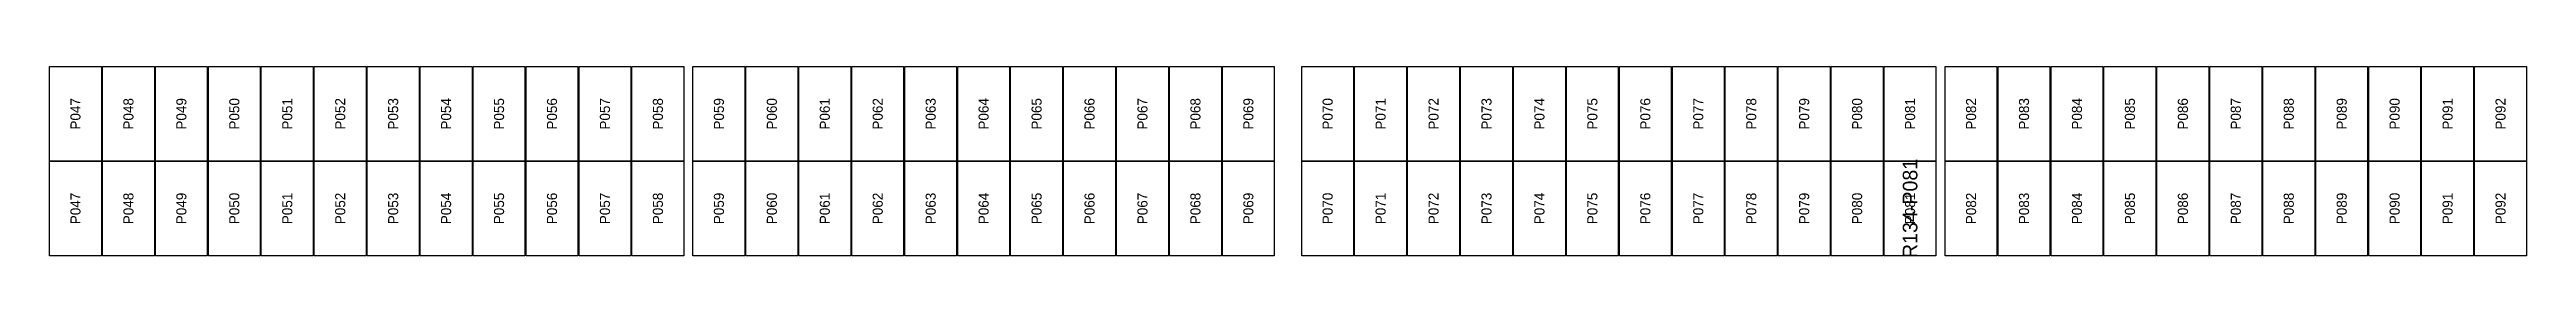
# Model space of a CAD drawing. Extents: x 296295 to 296770, y 651564 to 652121.
# Drawn here: x 296626.4 to 296680.6, y 651580.4 to 651584.5 of the extents above; entities that cross this region are included whole.
import ezdxf
from ezdxf.enums import TextEntityAlignment as Align

# ---------------------------------------------------------------- set-up
doc = ezdxf.new("R2010")
doc.units = 0

msp = doc.modelspace()

# ---------------------------------------------------------------- texts
at = {"layer": 'DEFECT_LABELS'}
msp.add_text('R134-P081', height=0.32, rotation=90, dxfattribs=at).set_placement((296667.135, 651581.4), align=Align.MIDDLE_CENTER)
at = {"layer": 'PANEL_POSITION'}
for s, p in [('P047', (296627.011, 651583.463)), ('P048', (296628.169, 651583.463)), ('P049', (296629.327, 651583.463)), ('P050', (296630.485, 651583.463)), ('P051', (296631.643, 651583.463)), ('P052', (296632.801, 651583.463)), ('P053', (296633.959, 651583.463)), ('P054', (296635.117, 651583.463)), ('P055', (296636.275, 651583.463)), ('P056', (296637.433, 651583.463)), ('P057', (296638.591, 651583.463)), ('P058', (296639.749, 651583.463)), ('P059', (296641.083, 651583.463)), ('P060', (296642.241, 651583.463)), ('P061', (296643.399, 651583.463)), ('P062', (296644.557, 651583.463)), ('P063', (296645.715, 651583.463)), ('P064', (296646.873, 651583.463)), ('P065', (296648.031, 651583.463)), ('P066', (296649.189, 651583.463)), ('P067', (296650.347, 651583.463)), ('P068', (296651.505, 651583.463)), ('P069', (296652.663, 651583.463)), ('P070', (296654.397, 651583.463)), ('P071', (296655.555, 651583.463)), ('P072', (296656.713, 651583.463)), ('P073', (296657.871, 651583.463)), ('P074', (296659.029, 651583.463)), ('P075', (296660.187, 651583.463)), ('P076', (296661.345, 651583.463)), ('P077', (296662.503, 651583.463)), ('P078', (296663.661, 651583.463)), ('P079', (296664.819, 651583.463)), ('P080', (296665.977, 651583.463)), ('P081', (296667.135, 651583.463)), ('P082', (296668.469, 651583.463)), ('P083', (296669.627, 651583.463)), ('P084', (296670.785, 651583.463)), ('P085', (296671.943, 651583.463)), ('P086', (296673.101, 651583.463)), ('P087', (296674.259, 651583.463)), ('P088', (296675.417, 651583.463)), ('P089', (296676.575, 651583.463)), ('P090', (296677.733, 651583.463)), ('P091', (296678.891, 651583.463)), ('P092', (296680.049, 651583.463)), ('P047', (296627.011, 651581.4)), ('P048', (296628.169, 651581.4)), ('P049', (296629.327, 651581.4)), ('P050', (296630.485, 651581.4)), ('P051', (296631.643, 651581.4)), ('P052', (296632.801, 651581.4)), ('P053', (296633.959, 651581.4)), ('P054', (296635.117, 651581.4)), ('P055', (296636.275, 651581.4)), ('P056', (296637.433, 651581.4)), ('P057', (296638.591, 651581.4)), ('P058', (296639.749, 651581.4)), ('P059', (296641.083, 651581.4)), ('P060', (296642.241, 651581.4)), ('P061', (296643.399, 651581.4)), ('P062', (296644.557, 651581.4)), ('P063', (296645.715, 651581.4)), ('P064', (296646.873, 651581.4)), ('P065', (296648.031, 651581.4)), ('P066', (296649.189, 651581.4)), ('P067', (296650.347, 651581.4)), ('P068', (296651.505, 651581.4)), ('P069', (296652.663, 651581.4)), ('P070', (296654.397, 651581.4)), ('P071', (296655.555, 651581.4)), ('P072', (296656.713, 651581.4)), ('P073', (296657.871, 651581.4)), ('P074', (296659.029, 651581.4)), ('P075', (296660.187, 651581.4)), ('P076', (296661.345, 651581.4)), ('P077', (296662.503, 651581.4)), ('P078', (296663.661, 651581.4)), ('P079', (296664.819, 651581.4)), ('P080', (296665.977, 651581.4)), ('P081', (296667.135, 651581.4)), ('P082', (296668.469, 651581.4)), ('P083', (296669.627, 651581.4)), ('P084', (296670.785, 651581.4)), ('P085', (296671.943, 651581.4)), ('P086', (296673.101, 651581.4)), ('P087', (296674.259, 651581.4)), ('P088', (296675.417, 651581.4)), ('P089', (296676.575, 651581.4)), ('P090', (296677.733, 651581.4)), ('P091', (296678.891, 651581.4)), ('P092', (296680.049, 651581.4))]:
    msp.add_text(s, height=0.22, rotation=90, dxfattribs=at).set_placement(p, align=Align.MIDDLE_CENTER)

# ---------------------------------------------------------------- linework, layer by layer
at = {"layer": 'DEFECTIVE_PANELS'}
msp.add_lwpolyline([(296666.568, 651582.432), (296667.702, 651582.432), (296667.702, 651580.369), (296666.568, 651580.369)], close=True, dxfattribs=at)
at = {"layer": 'PANELS_MASTER'}
for points in [[(296626.444, 651584.495), (296627.578, 651584.495), (296627.578, 651582.432), (296626.444, 651582.432)], [(296627.602, 651584.495), (296628.736, 651584.495), (296628.736, 651582.432), (296627.602, 651582.432)], [(296628.76, 651584.495), (296629.894, 651584.495), (296629.894, 651582.432), (296628.76, 651582.432)], [(296629.918, 651584.495), (296631.052, 651584.495), (296631.052, 651582.432), (296629.918, 651582.432)], [(296631.076, 651584.495), (296632.21, 651584.495), (296632.21, 651582.432), (296631.076, 651582.432)], [(296632.234, 651584.495), (296633.368, 651584.495), (296633.368, 651582.432), (296632.234, 651582.432)], [(296633.392, 651584.495), (296634.526, 651584.495), (296634.526, 651582.432), (296633.392, 651582.432)], [(296634.55, 651584.495), (296635.684, 651584.495), (296635.684, 651582.432), (296634.55, 651582.432)], [(296635.708, 651584.495), (296636.842, 651584.495), (296636.842, 651582.432), (296635.708, 651582.432)], [(296636.866, 651584.495), (296638, 651584.495), (296638, 651582.432), (296636.866, 651582.432)], [(296638.024, 651584.495), (296639.158, 651584.495), (296639.158, 651582.432), (296638.024, 651582.432)], [(296639.182, 651584.495), (296640.316, 651584.495), (296640.316, 651582.432), (296639.182, 651582.432)], [(296640.516, 651584.495), (296641.65, 651584.495), (296641.65, 651582.432), (296640.516, 651582.432)], [(296641.674, 651584.495), (296642.808, 651584.495), (296642.808, 651582.432), (296641.674, 651582.432)], [(296642.832, 651584.495), (296643.966, 651584.495), (296643.966, 651582.432), (296642.832, 651582.432)], [(296643.99, 651584.495), (296645.124, 651584.495), (296645.124, 651582.432), (296643.99, 651582.432)], [(296645.148, 651584.495), (296646.282, 651584.495), (296646.282, 651582.432), (296645.148, 651582.432)], [(296646.306, 651584.495), (296647.44, 651584.495), (296647.44, 651582.432), (296646.306, 651582.432)], [(296647.464, 651584.495), (296648.598, 651584.495), (296648.598, 651582.432), (296647.464, 651582.432)], [(296648.622, 651584.495), (296649.756, 651584.495), (296649.756, 651582.432), (296648.622, 651582.432)], [(296649.78, 651584.495), (296650.914, 651584.495), (296650.914, 651582.432), (296649.78, 651582.432)], [(296650.938, 651584.495), (296652.072, 651584.495), (296652.072, 651582.432), (296650.938, 651582.432)], [(296652.096, 651584.495), (296653.23, 651584.495), (296653.23, 651582.432), (296652.096, 651582.432)], [(296653.83, 651584.495), (296654.964, 651584.495), (296654.964, 651582.432), (296653.83, 651582.432)], [(296654.988, 651584.495), (296656.122, 651584.495), (296656.122, 651582.432), (296654.988, 651582.432)], [(296656.146, 651584.495), (296657.28, 651584.495), (296657.28, 651582.432), (296656.146, 651582.432)], [(296657.304, 651584.495), (296658.438, 651584.495), (296658.438, 651582.432), (296657.304, 651582.432)], [(296658.462, 651584.495), (296659.596, 651584.495), (296659.596, 651582.432), (296658.462, 651582.432)], [(296659.62, 651584.495), (296660.754, 651584.495), (296660.754, 651582.432), (296659.62, 651582.432)], [(296660.778, 651584.495), (296661.912, 651584.495), (296661.912, 651582.432), (296660.778, 651582.432)], [(296661.936, 651584.495), (296663.07, 651584.495), (296663.07, 651582.432), (296661.936, 651582.432)], [(296663.094, 651584.495), (296664.228, 651584.495), (296664.228, 651582.432), (296663.094, 651582.432)], [(296664.252, 651584.495), (296665.386, 651584.495), (296665.386, 651582.432), (296664.252, 651582.432)], [(296665.41, 651584.495), (296666.544, 651584.495), (296666.544, 651582.432), (296665.41, 651582.432)], [(296666.568, 651584.495), (296667.702, 651584.495), (296667.702, 651582.432), (296666.568, 651582.432)], [(296667.902, 651584.495), (296669.036, 651584.495), (296669.036, 651582.432), (296667.902, 651582.432)], [(296669.06, 651584.495), (296670.194, 651584.495), (296670.194, 651582.432), (296669.06, 651582.432)], [(296670.218, 651584.495), (296671.352, 651584.495), (296671.352, 651582.432), (296670.218, 651582.432)], [(296671.376, 651584.495), (296672.51, 651584.495), (296672.51, 651582.432), (296671.376, 651582.432)], [(296672.534, 651584.495), (296673.668, 651584.495), (296673.668, 651582.432), (296672.534, 651582.432)], [(296673.692, 651584.495), (296674.826, 651584.495), (296674.826, 651582.432), (296673.692, 651582.432)], [(296674.85, 651584.495), (296675.984, 651584.495), (296675.984, 651582.432), (296674.85, 651582.432)], [(296676.008, 651584.495), (296677.142, 651584.495), (296677.142, 651582.432), (296676.008, 651582.432)], [(296677.166, 651584.495), (296678.3, 651584.495), (296678.3, 651582.432), (296677.166, 651582.432)], [(296678.324, 651584.495), (296679.458, 651584.495), (296679.458, 651582.432), (296678.324, 651582.432)], [(296679.482, 651584.495), (296680.616, 651584.495), (296680.616, 651582.432), (296679.482, 651582.432)], [(296626.444, 651582.432), (296627.578, 651582.432), (296627.578, 651580.369), (296626.444, 651580.369)], [(296627.602, 651582.432), (296628.736, 651582.432), (296628.736, 651580.369), (296627.602, 651580.369)], [(296628.76, 651582.432), (296629.894, 651582.432), (296629.894, 651580.369), (296628.76, 651580.369)], [(296629.918, 651582.432), (296631.052, 651582.432), (296631.052, 651580.369), (296629.918, 651580.369)], [(296631.076, 651582.432), (296632.21, 651582.432), (296632.21, 651580.369), (296631.076, 651580.369)], [(296632.234, 651582.432), (296633.368, 651582.432), (296633.368, 651580.369), (296632.234, 651580.369)], [(296633.392, 651582.432), (296634.526, 651582.432), (296634.526, 651580.369), (296633.392, 651580.369)], [(296634.55, 651582.432), (296635.684, 651582.432), (296635.684, 651580.369), (296634.55, 651580.369)], [(296635.708, 651582.432), (296636.842, 651582.432), (296636.842, 651580.369), (296635.708, 651580.369)], [(296636.866, 651582.432), (296638, 651582.432), (296638, 651580.369), (296636.866, 651580.369)], [(296638.024, 651582.432), (296639.158, 651582.432), (296639.158, 651580.369), (296638.024, 651580.369)], [(296639.182, 651582.432), (296640.316, 651582.432), (296640.316, 651580.369), (296639.182, 651580.369)], [(296640.516, 651582.432), (296641.65, 651582.432), (296641.65, 651580.369), (296640.516, 651580.369)], [(296641.674, 651582.432), (296642.808, 651582.432), (296642.808, 651580.369), (296641.674, 651580.369)], [(296642.832, 651582.432), (296643.966, 651582.432), (296643.966, 651580.369), (296642.832, 651580.369)], [(296643.99, 651582.432), (296645.124, 651582.432), (296645.124, 651580.369), (296643.99, 651580.369)], [(296645.148, 651582.432), (296646.282, 651582.432), (296646.282, 651580.369), (296645.148, 651580.369)], [(296646.306, 651582.432), (296647.44, 651582.432), (296647.44, 651580.369), (296646.306, 651580.369)], [(296647.464, 651582.432), (296648.598, 651582.432), (296648.598, 651580.369), (296647.464, 651580.369)], [(296648.622, 651582.432), (296649.756, 651582.432), (296649.756, 651580.369), (296648.622, 651580.369)], [(296649.78, 651582.432), (296650.914, 651582.432), (296650.914, 651580.369), (296649.78, 651580.369)], [(296650.938, 651582.432), (296652.072, 651582.432), (296652.072, 651580.369), (296650.938, 651580.369)], [(296652.096, 651582.432), (296653.23, 651582.432), (296653.23, 651580.369), (296652.096, 651580.369)], [(296653.83, 651582.432), (296654.964, 651582.432), (296654.964, 651580.369), (296653.83, 651580.369)], [(296654.988, 651582.432), (296656.122, 651582.432), (296656.122, 651580.369), (296654.988, 651580.369)], [(296656.146, 651582.432), (296657.28, 651582.432), (296657.28, 651580.369), (296656.146, 651580.369)], [(296657.304, 651582.432), (296658.438, 651582.432), (296658.438, 651580.369), (296657.304, 651580.369)], [(296658.462, 651582.432), (296659.596, 651582.432), (296659.596, 651580.369), (296658.462, 651580.369)], [(296659.62, 651582.432), (296660.754, 651582.432), (296660.754, 651580.369), (296659.62, 651580.369)], [(296660.778, 651582.432), (296661.912, 651582.432), (296661.912, 651580.369), (296660.778, 651580.369)], [(296661.936, 651582.432), (296663.07, 651582.432), (296663.07, 651580.369), (296661.936, 651580.369)], [(296663.094, 651582.432), (296664.228, 651582.432), (296664.228, 651580.369), (296663.094, 651580.369)], [(296664.252, 651582.432), (296665.386, 651582.432), (296665.386, 651580.369), (296664.252, 651580.369)], [(296665.41, 651582.432), (296666.544, 651582.432), (296666.544, 651580.369), (296665.41, 651580.369)], [(296667.902, 651582.432), (296669.036, 651582.432), (296669.036, 651580.369), (296667.902, 651580.369)], [(296669.06, 651582.432), (296670.194, 651582.432), (296670.194, 651580.369), (296669.06, 651580.369)], [(296670.218, 651582.432), (296671.352, 651582.432), (296671.352, 651580.369), (296670.218, 651580.369)], [(296671.376, 651582.432), (296672.51, 651582.432), (296672.51, 651580.369), (296671.376, 651580.369)], [(296672.534, 651582.432), (296673.668, 651582.432), (296673.668, 651580.369), (296672.534, 651580.369)], [(296673.692, 651582.432), (296674.826, 651582.432), (296674.826, 651580.369), (296673.692, 651580.369)], [(296674.85, 651582.432), (296675.984, 651582.432), (296675.984, 651580.369), (296674.85, 651580.369)], [(296676.008, 651582.432), (296677.142, 651582.432), (296677.142, 651580.369), (296676.008, 651580.369)], [(296677.166, 651582.432), (296678.3, 651582.432), (296678.3, 651580.369), (296677.166, 651580.369)], [(296678.324, 651582.432), (296679.458, 651582.432), (296679.458, 651580.369), (296678.324, 651580.369)], [(296679.482, 651582.432), (296680.616, 651582.432), (296680.616, 651580.369), (296679.482, 651580.369)]]:
    msp.add_lwpolyline(points, close=True, dxfattribs=at)

msp.set_redraw_order([(e.dxf.handle, doc.entitydb.next_handle()) for e in msp.query("TEXT MTEXT ATTDEF DIMENSION ARC_DIMENSION")])  # texts and dimensions are drawn at this point

doc.saveas('drawing.dxf')
